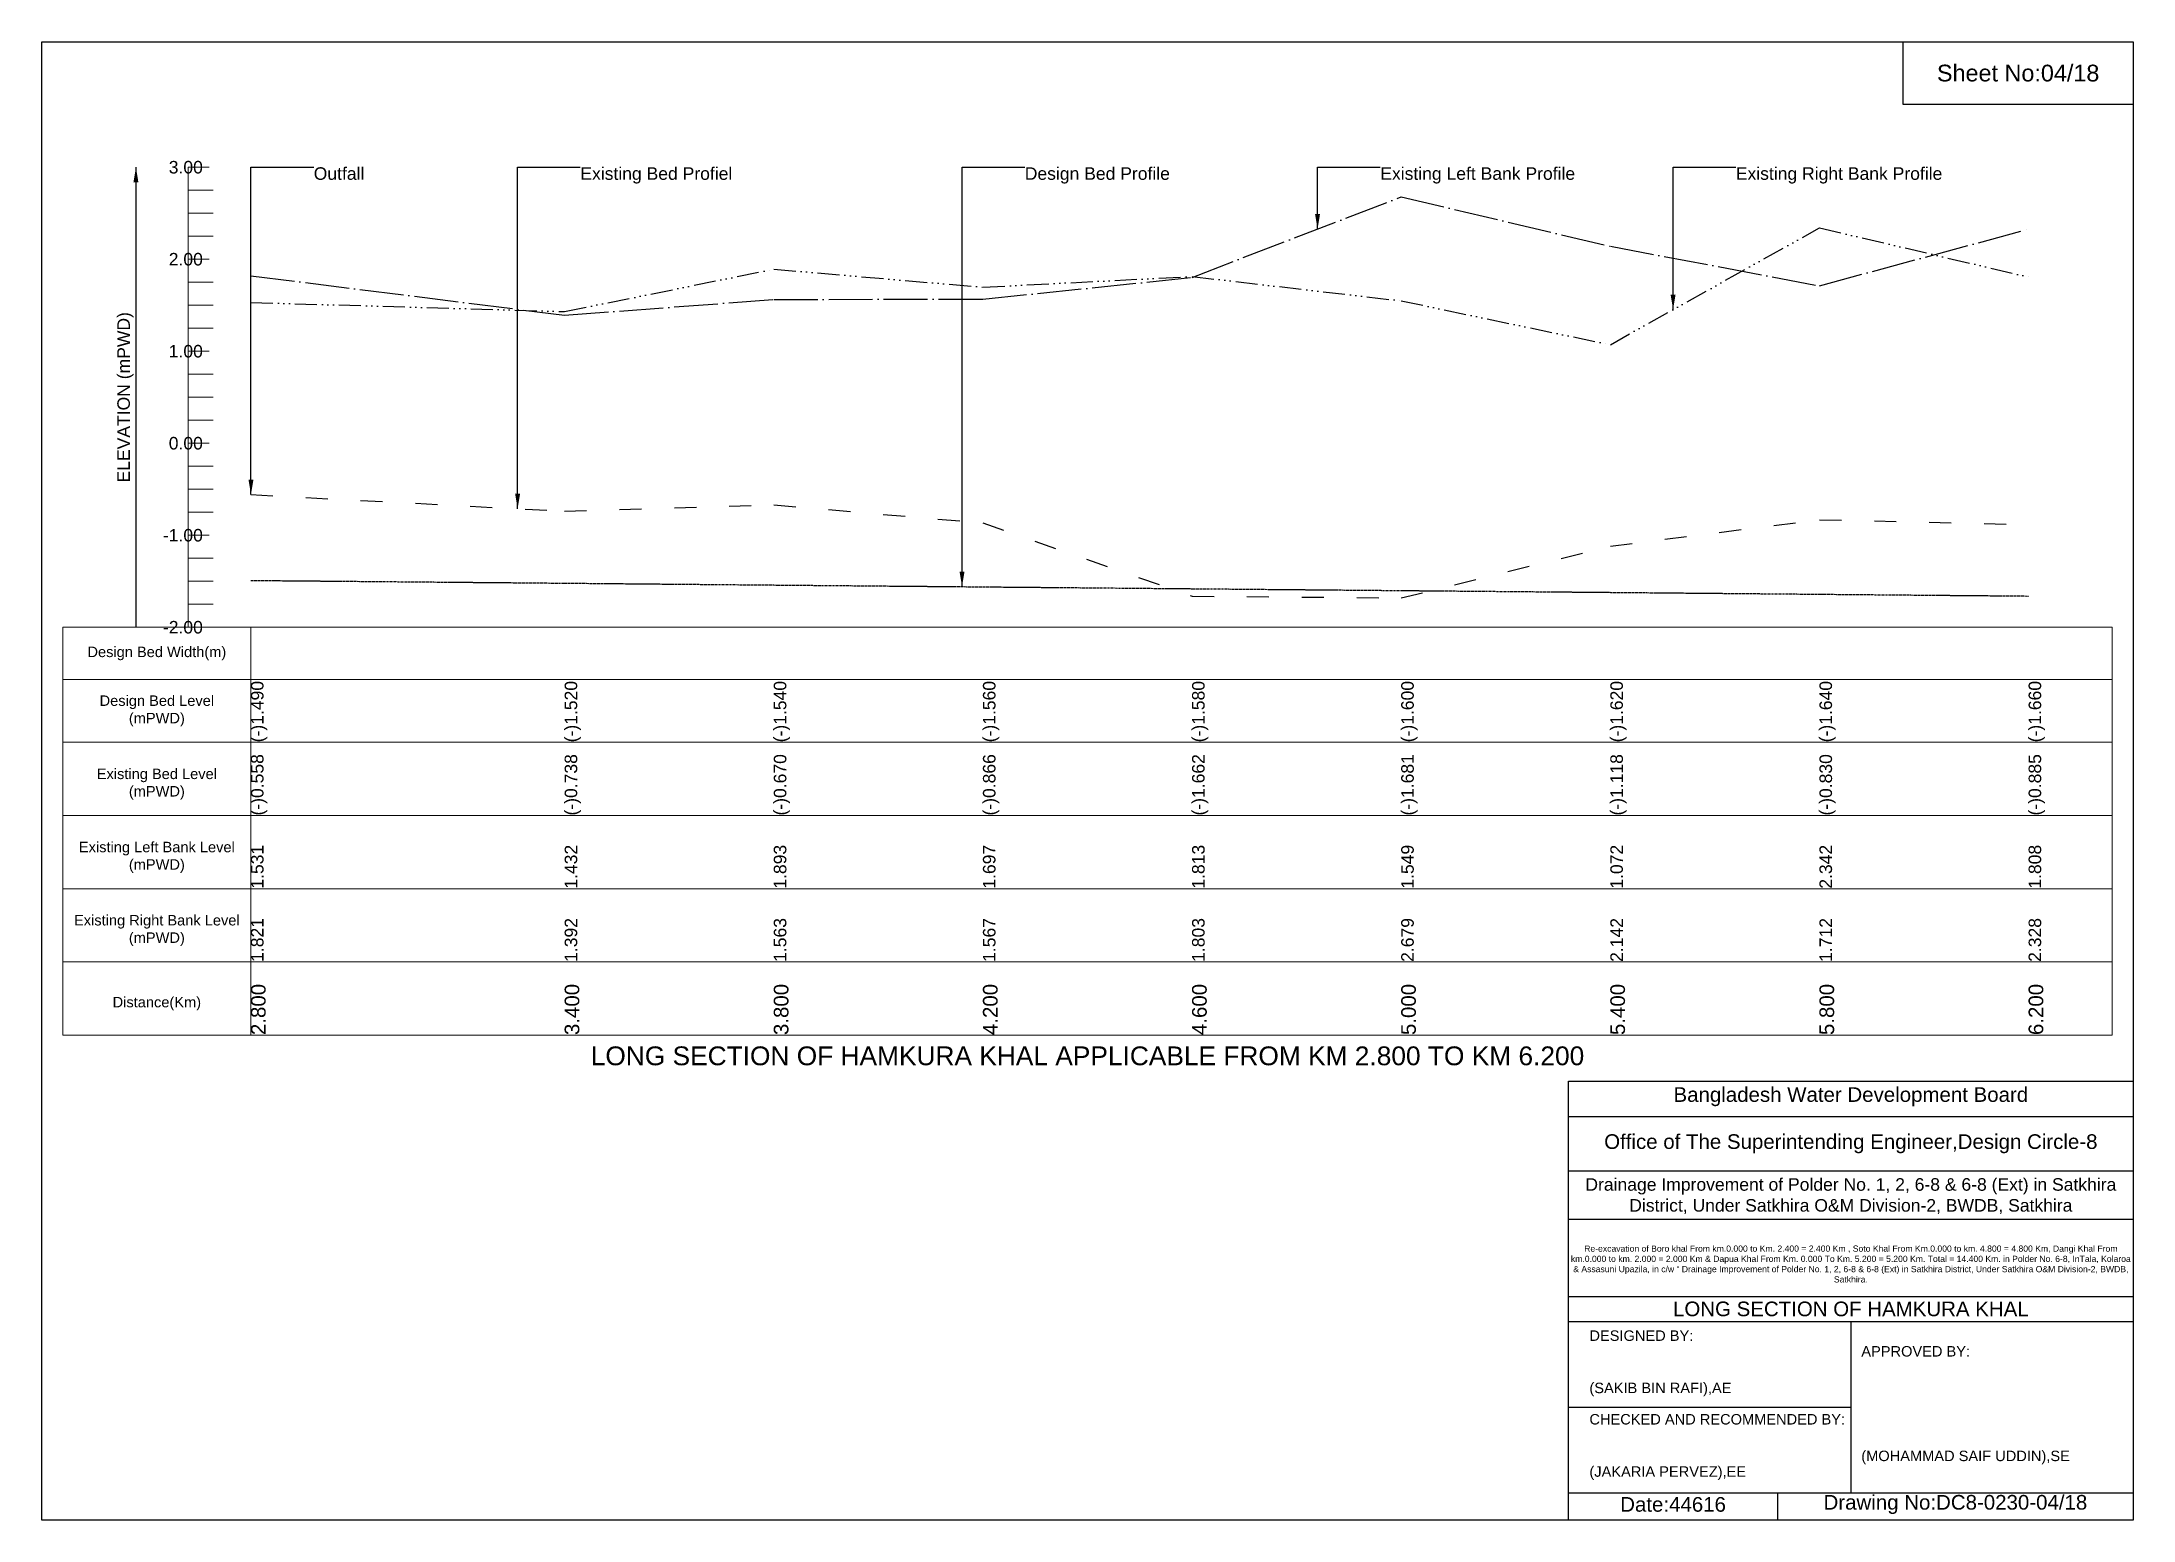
# Model space of a CAD drawing. Header units: inches. Extents: x 91000 to 278000, y -5656 to 20000.
# Drawn here: x 130000 to 138000, y 14344 to 20000 of the extents above; entities that cross this region are included whole.
import ezdxf

# ---------------------------------------------------------------- set-up
doc = ezdxf.new("R2010")
doc.units = ezdxf.units.IN
doc.header["$LTSCALE"] = 7
doc.header["$MEASUREMENT"] = 0
for name, pattern in [('ACAD_ISO03W100', [30, 12, -18]), ('ACAD_ISO04W100', [30, 24, -3, 0, -3]), ('ACAD_ISO14W100', [24, 12, -3, 0, -3, 0, -3, 0, -3]), ('CENTER', [2, 1.25, -0.25, 0.25, -0.25])]:
    doc.linetypes.add(name, pattern=pattern)
for name, color, linetype, lineweight in [('Design Bed Level Long Section', 7, 'CENTER', 25), ('Existing Bed Level for Long Section', 7, 'ACAD_ISO03W100', 25), ('Existing Left Bank of Long section', 7, 'ACAD_ISO04W100', 25), ('Existing Right Bank of Long Section', 7, 'ACAD_ISO14W100', 25), ('Long Section Border', 7, 'Continuous', 9), ('Long Section Labels', 7, 'Continuous', 9), ('Vscale for Long Section', 7, 'Continuous', 9)]:
    doc.layers.add(name, color=color, linetype=linetype, lineweight=lineweight)
doc.styles.get("Standard").update_dxf_attribs({"font": 'arial.ttf'})
doc.dimstyles.get("Standard").update_dxf_attribs({"dimtxt": 0.18, "dimasz": 0.18, "dimexe": 0.18, "dimexo": 0.0625, "dimgap": 0.09, "dimtad": 0, "dimtih": 1, "dimtoh": 1, "dimdec": 4, "dimzin": 0, "dimdsep": 46, "dimtxsty": 'Standard', "dimcen": 0.09, "dimadec": 0, "dimazin": 0, "dimtfac": 1, "dimtdec": 4, "dimtofl": 0, "dimtmove": 0, "dimatfit": 3, "dimfxl": 1, "dimtolj": 1, "dimtzin": 0, "dimarcsym": 0})

msp = doc.modelspace()

# ---------------------------------------------------------------- texts
at = {"attachment_point": 5}
for s, insert, char_height in [('Sheet No:04/18', (137560, 19880), 64), ('Bangladesh Water Development Board', (136920, 15964), 56), ('Office of The Superintending Engineer,Design Circle-8', (136920, 15784), 56)]:
    msp.add_mtext(s, dxfattribs=dict(at, insert=insert, char_height=char_height))
for s, insert, char_height, width, attachment_point in [('Drainage Improvement of Polder No. 1, 2, 6-8 & 6-8 (Ext) in Satkhira District, Under Satkhira O&M Division-2, BWDB, Satkhira', (136920, 15584), 48, 2240, 5), ('Re-excavation of Boro khal From km.0.000 to Km. 2.400 = 2.400 Km , Soto Khal From Km.0.000 to km. 4.800 = 4.800 Km, Dangi Khal From km.0.000 to km. 2.000 = 2.000 Km & Dapua Khal From Km. 0.000 To Km. 5.200 = 5.200 Km. Total = 14.400 Km. in Polder No. 6-8, InTala, Kolaroa & Assasuni Upazila, in c/w “ Drainage Improvement of Polder No. 1, 2, 6-8 & 6-8 (Ext) in Satkhira District, Under Satkhira O&M Division-2, BWDB, Satkhira.', (136920, 15324), 23.565, 2160, 5), ('LONG SECTION OF HAMKURA KHAL', (136920, 15152), 56, 2240, 5), ('DESIGNED BY:^J^J^J(SAKIB BIN RAFI),AE', (135920, 14944), 40, 1120, 4), ('APPROVED BY:^J^J^J^J^J^J(MOHAMMAD SAIF UDDIN),SE', (136960, 14784), 40, 1120, 4), ('CHECKED AND RECOMMENDED BY:^J^J^J(JAKARIA PERVEZ),EE', (135920, 14624), 40, 1120, 4), ('Date:44616', (136240, 14404), 56, 1120, 5), ('Drawing No:DC8-0230-04/18', (137320, 14404), 56, 1760, 5)]:
    msp.add_mtext(s, dxfattribs=dict(insert=insert, char_height=char_height, width=width, attachment_point=attachment_point))
at = {"layer": 'Long Section Border', "attachment_point": 5}
for s, insert, char_height in [('Design Bed Width(m)', (130440, 17660), 40), ('Design Bed Level^J(mPWD)', (130440, 17440), 40), ('Existing Bed Level^J(mPWD)', (130440, 17160), 40), ('Existing Left Bank Level^J(mPWD)', (130440, 16880), 40), ('Existing Right Bank Level^J(mPWD)', (130440, 16600), 40), ('Distance(Km)', (130440, 16320), 40), ('LONG SECTION OF HAMKURA KHAL APPLICABLE FROM KM 2.800 TO KM 6.200', (134000, 16120), 72)]:
    msp.add_mtext(s, dxfattribs=dict(at, insert=insert, char_height=char_height))
at = {"layer": 'Long Section Labels', "char_height": 48, "attachment_point": 1}
for s, insert in [('Outfall', (131040, 19520)), ('Existing Bed Profiel', (132060, 19520)), ('Design Bed Profile', (133760, 19520)), ('Existing Left Bank Profile', (135120, 19520)), ('Existing Right Bank Profile', (136480, 19520))]:
    msp.add_mtext(s, dxfattribs=dict(at, insert=insert))
at = {"layer": 'Vscale for Long Section', "char_height": 48, "attachment_point": 6}
for s, insert in [('3.00', (130616, 19520)), ('2.00', (130616, 19168)), ('1.00', (130616, 18816)), ('0.00', (130616, 18464)), ('-1.00', (130616, 18112)), ('-2.00', (130616, 17760))]:
    msp.add_mtext(s, dxfattribs=dict(at, insert=insert))
at = {"layer": 'Vscale for Long Section', "rotation": 90}
for s, insert, char_height, attachment_point in [('ELEVATION (mPWD)', (130320, 18640), 48, 5), ('(-)1.490', (130800, 17320), 48, 1), ('(-)1.520', (132000, 17320), 48, 1), ('(-)1.540', (132800, 17320), 48, 1), ('(-)1.560', (133600, 17320), 48, 1), ('(-)1.580', (134400, 17320), 48, 1), ('(-)1.600', (135200, 17320), 48, 1), ('(-)1.620', (136000, 17320), 48, 1), ('(-)1.640', (136800, 17320), 48, 1), ('(-)1.660', (137600, 17320), 48, 1), ('(-)0.558', (130800, 17040), 48, 1), ('(-)0.738', (132000, 17040), 48, 1), ('(-)0.670', (132800, 17040), 48, 1), ('(-)0.866', (133600, 17040), 48, 1), ('(-)1.662', (134400, 17040), 48, 1), ('(-)1.681', (135200, 17040), 48, 1), ('(-)1.118', (136000, 17040), 48, 1), ('(-)0.830', (136800, 17040), 48, 1), ('(-)0.885', (137600, 17040), 48, 1), ('1.531', (130800, 16760), 48, 1), ('1.432', (132000, 16760), 48, 1), ('1.893', (132800, 16760), 48, 1), ('1.697', (133600, 16760), 48, 1), ('1.813', (134400, 16760), 48, 1), ('1.549', (135200, 16760), 48, 1), ('1.072', (136000, 16760), 48, 1), ('2.342', (136800, 16760), 48, 1), ('1.808', (137600, 16760), 48, 1), ('1.821', (130800, 16480), 48, 1), ('1.392', (132000, 16480), 48, 1), ('1.563', (132800, 16480), 48, 1), ('1.567', (133600, 16480), 48, 1), ('1.803', (134400, 16480), 48, 1), ('2.679', (135200, 16480), 48, 1), ('2.142', (136000, 16480), 48, 1), ('1.712', (136800, 16480), 48, 1), ('2.328', (137600, 16480), 48, 1), ('2.800', (130800, 16200), 56, 1), ('3.400', (132000, 16200), 56, 1), ('3.800', (132800, 16200), 56, 1), ('4.200', (133600, 16200), 56, 1), ('4.600', (134400, 16200), 56, 1), ('5.000', (135200, 16200), 56, 1), ('5.400', (136000, 16200), 56, 1), ('5.800', (136800, 16200), 56, 1), ('6.200', (137600, 16200), 56, 1)]:
    msp.add_mtext(s, dxfattribs=dict(at, insert=insert, char_height=char_height, attachment_point=attachment_point))

# ---------------------------------------------------------------- linework, layer by layer
for points in [[(130000, 20000), (138000, 20000), (138000, 14344), (130000, 14344)], [(137120, 20000), (138000, 20000), (138000, 19760), (137120, 19760)]]:
    msp.add_lwpolyline(points, close=True)
for points in [[(135840, 14344), (135840, 16024), (138000, 16024)], [(135840, 15888), (138000, 15888)], [(135840, 15680), (138000, 15680)], [(135840, 15496), (138000, 15496)], [(135840, 15200), (138000, 15200)], [(135840, 15104), (138000, 15104)], [(136920, 15104), (136920, 14448)], [(135840, 14776), (136920, 14776)], [(135840, 14448), (138000, 14448)], [(136640, 14448), (136640, 14344)]]:
    msp.add_lwpolyline(points)
at = {"layer": 'Design Bed Level Long Section'}
msp.add_lwpolyline([(130800, 17939.5), (132000, 17929), (132800, 17921.9), (133600, 17914.9), (134400, 17907.8), (135200, 17900.8), (136000, 17893.8), (136800, 17886.7), (137600, 17879.7)], dxfattribs=at)
at = {"layer": 'Existing Bed Level for Long Section'}
msp.add_lwpolyline([(130800, 18267.6), (132000, 18204.2), (132800, 18228.2), (133600, 18159.2), (134400, 17879), (135200, 17872.3), (136000, 18070.5), (136800, 18171.8), (137600, 18152.5)], dxfattribs=at)
at = {"layer": 'Existing Left Bank of Long section'}
msp.add_lwpolyline([(130800, 19105), (132000, 18954), (132800, 19014.2), (133600, 19015.6), (134400, 19098.7), (135200, 19407), (136000, 19218), (136800, 19066.6), (137600, 19283.5)], dxfattribs=at)
at = {"layer": 'Existing Right Bank of Long Section'}
msp.add_lwpolyline([(130800, 19002.9), (132000, 18968.1), (132800, 19130.3), (133600, 19061.3), (134400, 19102.2), (135200, 19009.2), (136000, 18841.3), (136800, 19288.4), (137600, 19100.4)], dxfattribs=at)
at = {"layer": 'Long Section Border'}
msp.add_lwpolyline([(130080, 17760), (137920, 17760), (137920, 16200), (130080, 16200)], close=True, dxfattribs=at)
for points in [[(130800, 17760), (130800, 16200)], [(130080, 17560), (137920, 17560)], [(130080, 17320), (137920, 17320)], [(130080, 17040), (137920, 17040)], [(130080, 16760), (137920, 16760)], [(130080, 16480), (137920, 16480)]]:
    msp.add_lwpolyline(points, dxfattribs=at)
at = {"layer": 'Vscale for Long Section'}
for points in [[(130560, 17760), (130560, 18112), (130560, 18464), (130560, 18816), (130560, 19168), (130560, 19520)], [(130560, 19520), (130640, 19520)], [(130560, 19432), (130656, 19432)], [(130560, 19344), (130656, 19344)], [(130560, 19256), (130656, 19256)], [(130560, 19168), (130640, 19168)], [(130560, 19080), (130656, 19080)], [(130560, 18992), (130656, 18992)], [(130560, 18904), (130656, 18904)], [(130560, 18816), (130640, 18816)], [(130560, 18728), (130656, 18728)], [(130560, 18640), (130656, 18640)], [(130560, 18552), (130656, 18552)], [(130560, 18464), (130640, 18464)], [(130560, 18376), (130656, 18376)], [(130560, 18288), (130656, 18288)], [(130560, 18200), (130656, 18200)], [(130560, 18112), (130640, 18112)], [(130560, 18024), (130656, 18024)], [(130560, 17936), (130656, 17936)], [(130560, 17848), (130656, 17848)], [(130560, 17760), (130640, 17760)]]:
    msp.add_lwpolyline(points, dxfattribs=at)

msp.set_redraw_order([(e.dxf.handle, doc.entitydb.next_handle()) for e in msp.query("TEXT MTEXT ATTDEF DIMENSION ARC_DIMENSION")])  # texts and dimensions are drawn at this point

# ---------------------------------------------------------------- leaders
at = {"layer": 'Long Section Labels', "annotation_type": 0, "has_hookline": 1, "hookline_direction": 0}
for points, text_width in [([(130800, 18267.6), (130800, 19520), (131039.9, 19520)], 185.8), ([(131820, 18213.7), (131820, 19520), (132059.9, 19520)], 571.4), ([(133520, 17915.6), (133520, 19520), (133759.9, 19520)], 547.4), ([(134880, 19283.7), (134880, 19520), (135119.9, 19520)], 737.4), ([(136240, 18975.5), (136240, 19520), (136479.9, 19520)], 782)]:
    msp.add_leader(points, dimstyle='Standard', override={"dimasz": 57.6}, dxfattribs=dict(at, text_width=text_width))
at = {"layer": 'Vscale for Long Section'}
msp.add_leader([(130360, 19520), (130360, 17760)], dimstyle='Standard', override={"dimasz": 57.6}, dxfattribs=at)

doc.saveas('drawing.dxf')
